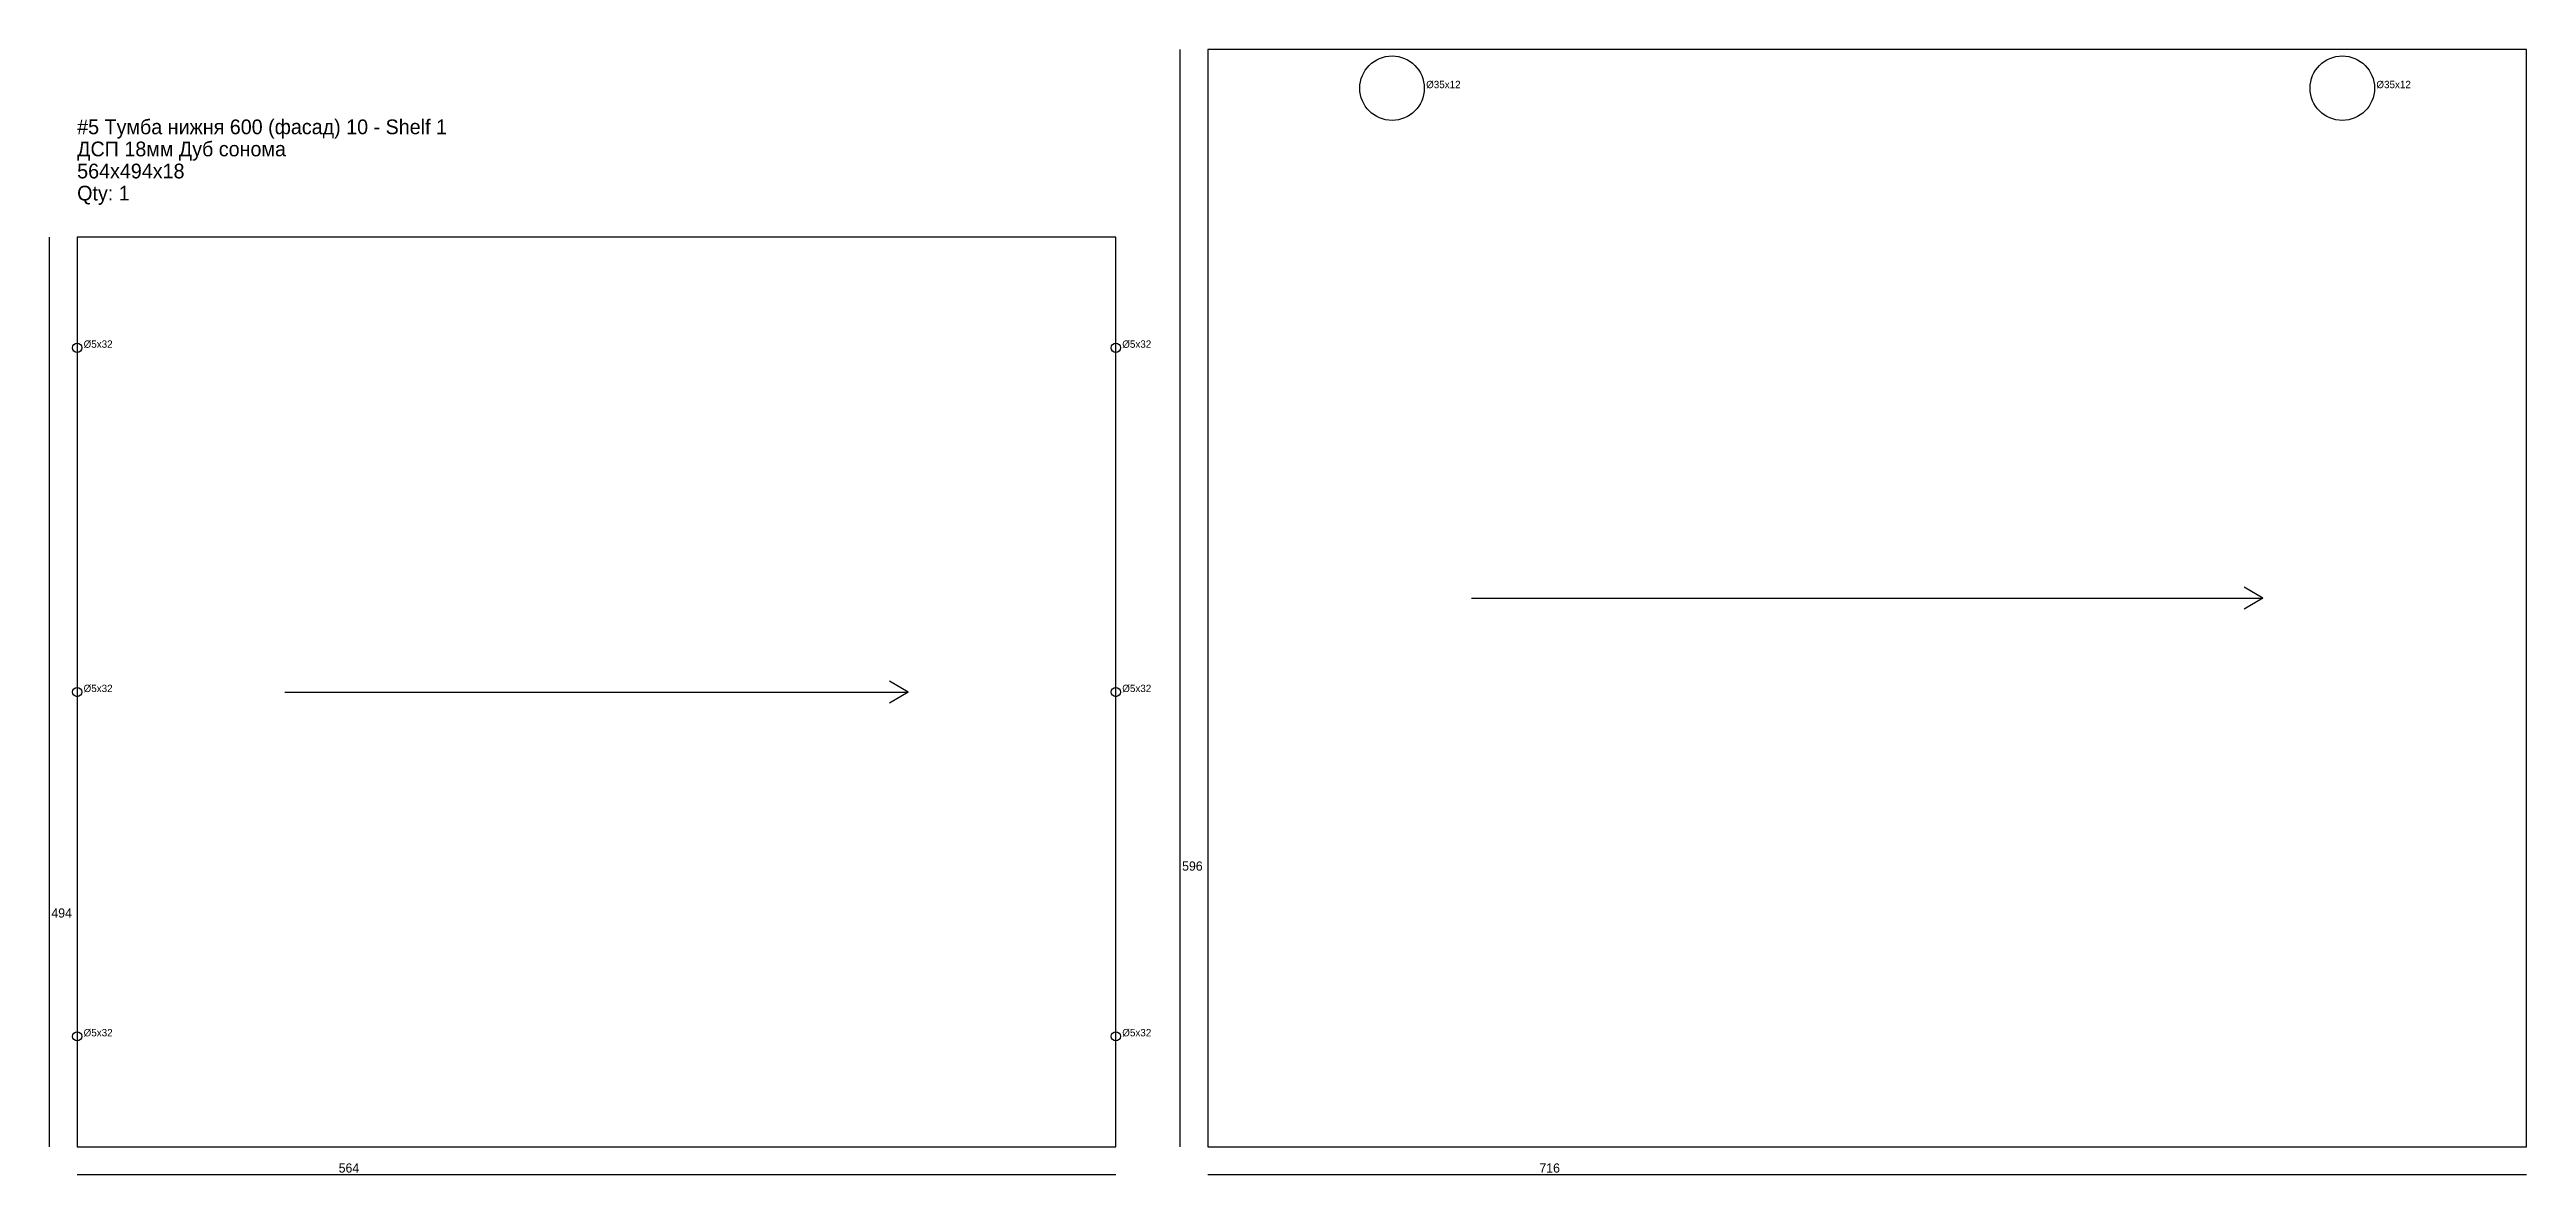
# Model space of a CAD drawing. Extents: x -15 to 2598, y -16 to 2645.
# Drawn here: x -15 to 1330, y 754 to 1366 of the extents above; entities that cross this region are included whole.
import ezdxf

# ---------------------------------------------------------------- set-up
doc = ezdxf.new("R2010")
doc.units = 0
for name, color, linetype in [('ABF-DSIDE-5', 7, 'CONTINUOUS'), ('ABF_cuttingLines', 7, 'CONTINUOUS'), ('BORE-INFO', 7, 'CONTINUOUS'), ('DEPTH12-ARTICLEhinge-35mm-cup-full', 7, 'CONTINUOUS'), ('DIMENSIONS', 7, 'CONTINUOUS'), ('GRAIN', 7, 'CONTINUOUS'), ('INFO', 7, 'CONTINUOUS')]:
    doc.layers.add(name, color=color, linetype=linetype)
doc.dimstyles.get("Standard").update_dxf_attribs({"dimtxt": 3.5, "dimasz": 2.5, "dimexe": 0.18, "dimexo": 0.0625, "dimtad": 1, "dimdec": 4, "dimzin": 0, "dimdsep": 46, "dimcen": 0.09, "dimadec": 0, "dimazin": 0, "dimtfac": 1, "dimtdec": 4, "dimtofl": 0, "dimtmove": 0, "dimatfit": 3, "dimfxl": 1, "dimtolj": 1, "dimtzin": 0, "dimarcsym": 0})

msp = doc.modelspace()

# ---------------------------------------------------------------- texts
at = {"layer": 'BORE-INFO'}
for s, p in [('%%c35x12', (732.5, 1345)), ('%%c35x12', (1248.5, 1345)), ('%%c5x32', (3.5, 1204)), ('%%c5x32', (567.5, 1204)), ('%%c5x32', (3.5, 1017)), ('%%c5x32', (567.5, 1017)), ('%%c5x32', (3.5, 830)), ('%%c5x32', (567.5, 830))]:
    msp.add_text(s, height=4, dxfattribs=at).set_placement(p)
at = {"layer": 'INFO'}
for s, p in [('#5 Тумба нижня 600 (фасад) 10 - Shelf 1', (0, 1320)), ('ДСП 18мм Дуб сонома', (0, 1308)), ('564x494x18', (0, 1296)), ('Qty: 1', (0, 1284))]:
    msp.add_text(s, height=8, dxfattribs=at).set_placement(p)

# ---------------------------------------------------------------- blocks, each defined once
blk = doc.blocks.new('*D9')
at = {"layer": 'DIMENSIONS'}
blk.add_line((0, 755), (564, 755), dxfattribs=at)
blk.add_text('564', height=5, dxfattribs=at).set_placement((142, 756))
blk = doc.blocks.new('*D10')
at = {"layer": 'DIMENSIONS'}
blk.add_line((-15, 770), (-15, 1264), dxfattribs=at)
blk.add_text('494', height=5, dxfattribs=at).set_placement((-14, 894.5))
blk = doc.blocks.new('*D11')
at = {"layer": 'DIMENSIONS'}
blk.add_line((614, 755), (1330, 755), dxfattribs=at)
blk.add_text('716', height=5, dxfattribs=at).set_placement((794, 756))
blk = doc.blocks.new('*D12')
at = {"layer": 'DIMENSIONS'}
blk.add_line((599, 770), (599, 1366), dxfattribs=at)
blk.add_text('596', height=5, dxfattribs=at).set_placement((600, 920))

# ---------------------------------------------------------------- dimensions: what is measured, and where the dimension line sits
at = {"layer": 'DIMENSIONS'}
for base, p1, p2, text, picture, middle in [((599, 770), (599, 770), (599, 1366), '596', '*D12', (600, 920)), ((-15, 770), (-15, 770), (-15, 1264), '494', '*D10', (-14, 894.5))]:
    dim = msp.add_linear_dim(base=base, p1=p1, p2=p2, angle=90, text=text, dimstyle='STANDARD', dxfattribs=at)
    dim.commit()
    dim.dimension.update_dxf_attribs({"geometry": picture, "text_midpoint": middle})
for base, p1, p2, text, picture, middle in [((0, 755), (0, 755), (564, 755), '564', '*D9', (142, 756)), ((614, 755), (614, 755), (1330, 755), '716', '*D11', (794, 756))]:
    dim = msp.add_linear_dim(base=base, p1=p1, p2=p2, text=text, dimstyle='STANDARD', dxfattribs=at)
    dim.commit()
    dim.dimension.update_dxf_attribs({"geometry": picture, "text_midpoint": middle})

# ---------------------------------------------------------------- linework, layer by layer
at = {"layer": 'ABF-DSIDE-5'}
for centre in [(0, 1204), (564, 1204), (0, 1017), (564, 1017), (0, 830), (564, 830)]:
    msp.add_circle(centre, 2.5, dxfattribs=at)
at = {"layer": 'ABF_cuttingLines'}
for points in [[(614, 770), (1330, 770), (1330, 1366), (614, 1366)], [(0, 770), (564, 770), (564, 1264), (0, 1264)]]:
    msp.add_lwpolyline(points, close=True, dxfattribs=at)
at = {"layer": 'DEPTH12-ARTICLEhinge-35mm-cup-full'}
for centre in [(714, 1345), (1230, 1345)]:
    msp.add_circle(centre, 17.5, dxfattribs=at)
at = {"layer": 'GRAIN'}
for p, q in [((757.2, 1068), (1186.8, 1068)), ((1186.8, 1068), (1176.8, 1074)), ((1186.8, 1068), (1176.8, 1062)), ((451.2, 1017), (441.2, 1023)), ((112.8, 1017), (451.2, 1017)), ((451.2, 1017), (441.2, 1011))]:
    msp.add_line(p, q, dxfattribs=at)

msp.set_redraw_order([(e.dxf.handle, doc.entitydb.next_handle()) for e in msp.query("TEXT MTEXT ATTDEF DIMENSION ARC_DIMENSION")])  # texts and dimensions are drawn at this point

doc.saveas('drawing.dxf')
